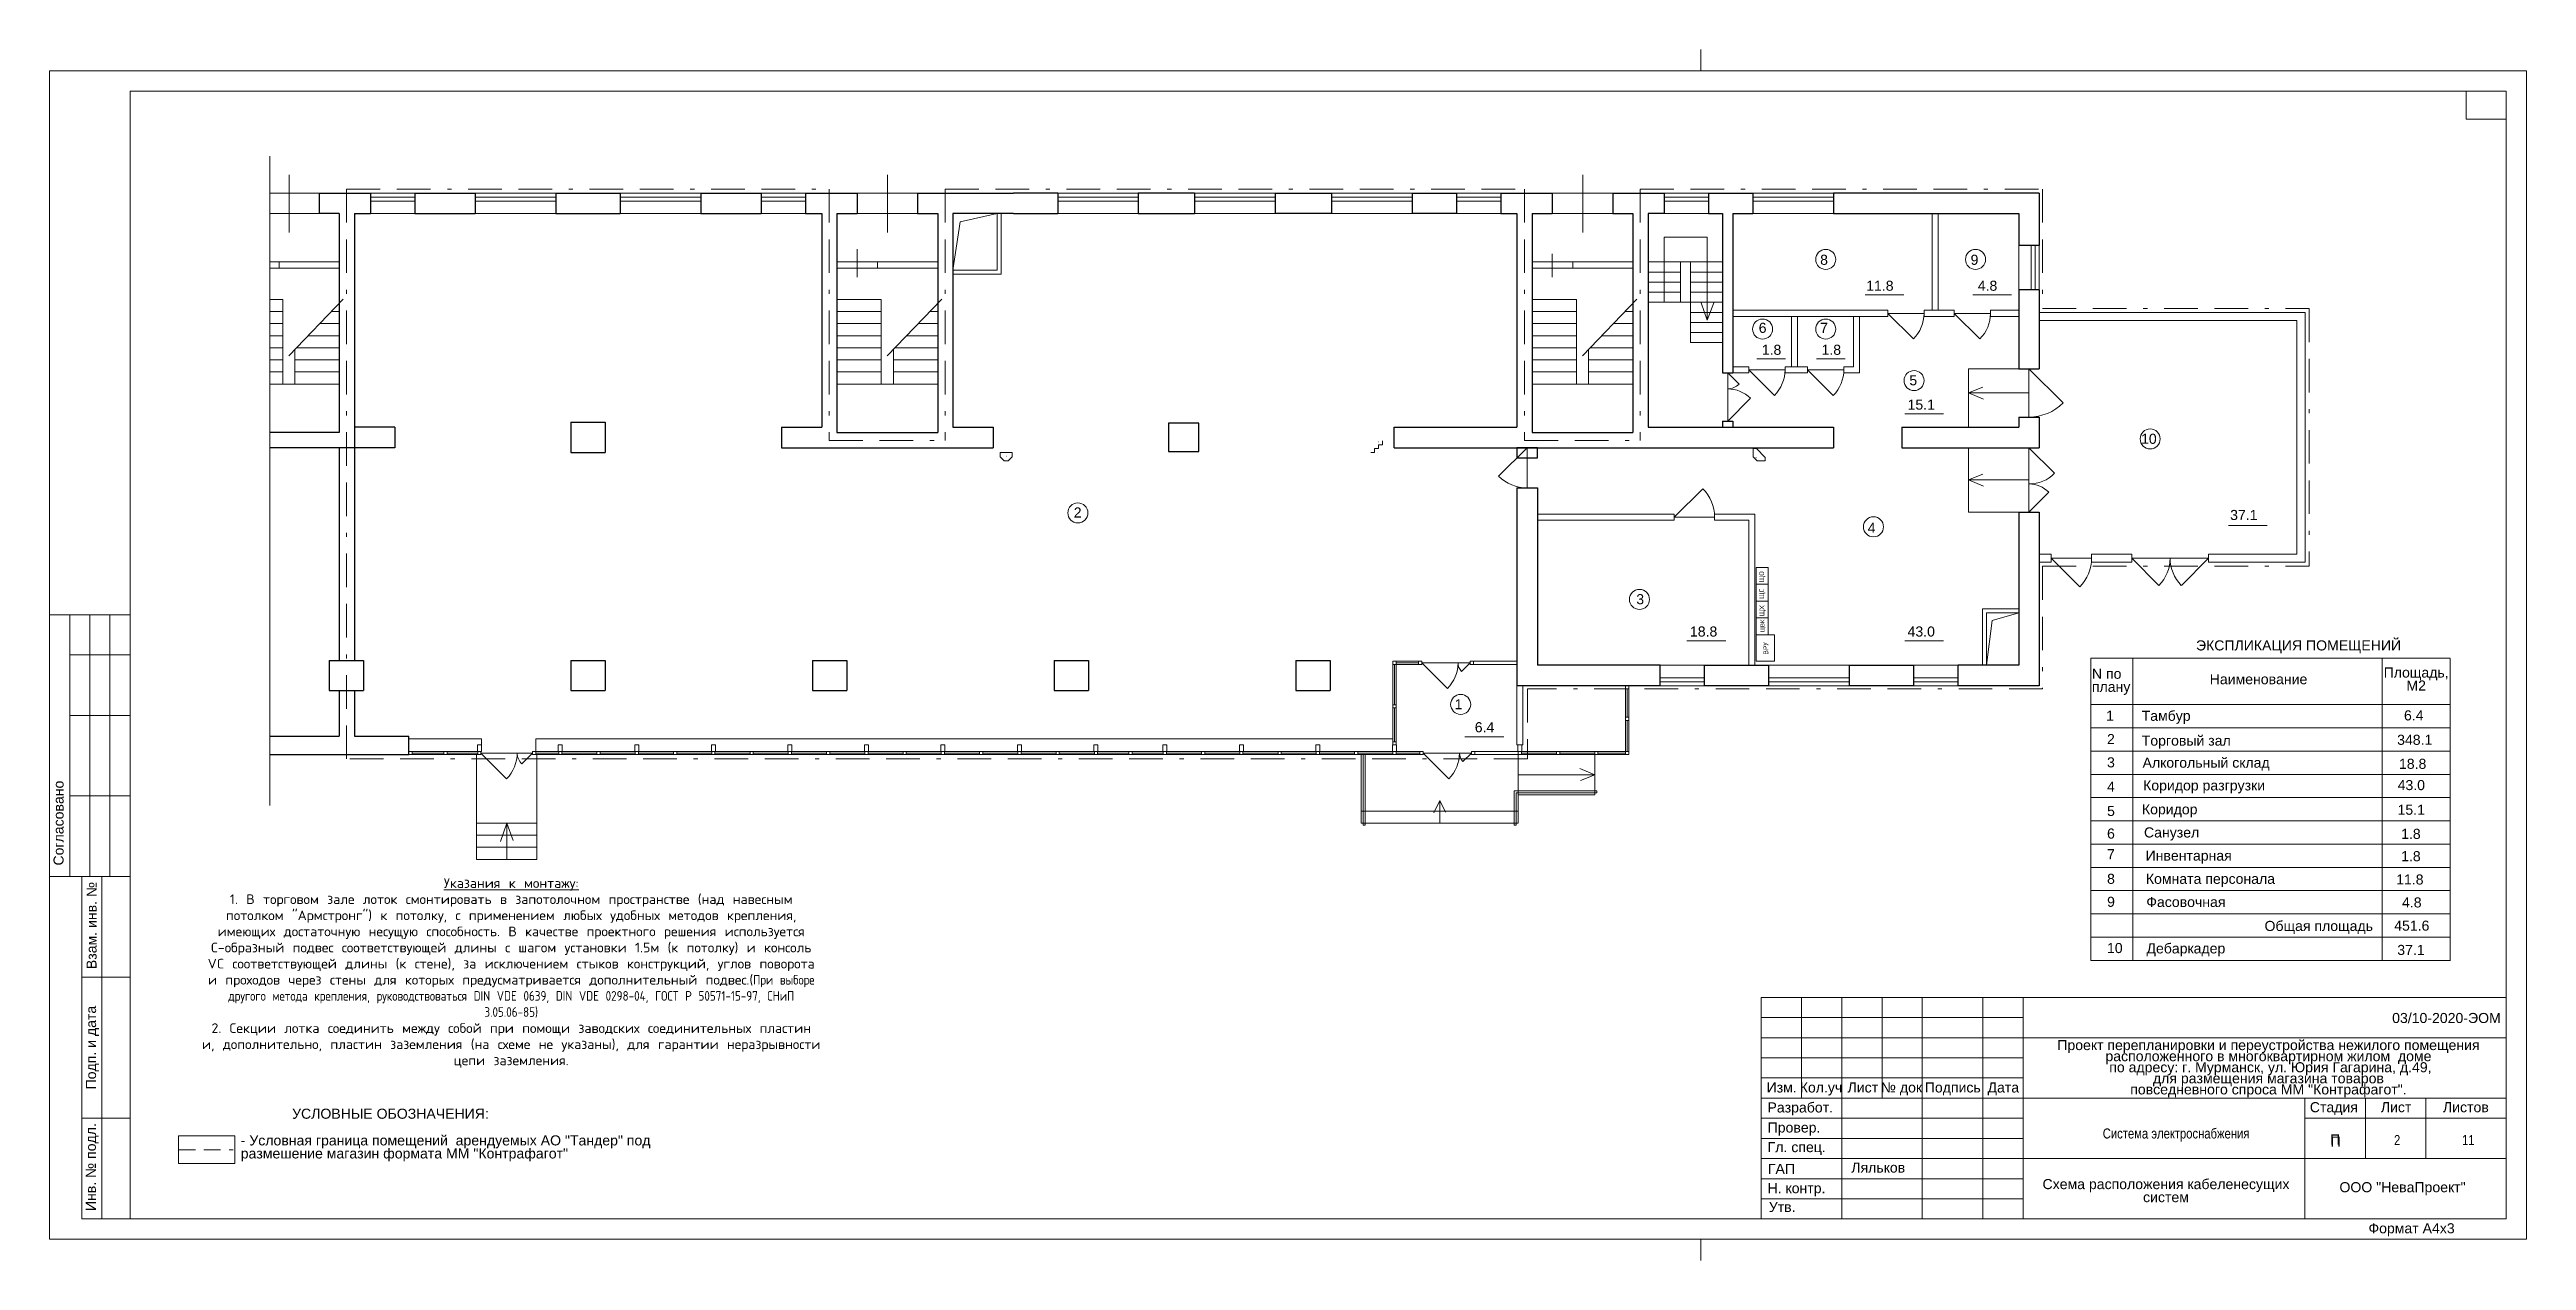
# Model space of a CAD drawing. Header units: metres. Extents: x 0 to 61.5, y -0.5 to 29.5.
import ezdxf
from ezdxf.enums import TextEntityAlignment as Align

# ---------------------------------------------------------------- set-up
doc = ezdxf.new("R2010")
doc.units = ezdxf.units.M
doc.header["$MEASUREMENT"] = 0
doc.linetypes.add('( Border )', pattern=[1.751, 0.5, -0.25, 0.5, -0.25, 0.001, -0.25])
doc.linetypes.add('DGN Style 3', pattern=[1.722798, 1.23057, -0.492228])
for name, color, linetype, lineweight in [('_Электрика', 7, 'Continuous', 15), ('Level 50', 7, 'Continuous', 0), ('Level 63', 7, 'Continuous', 0)]:
    doc.layers.add(name, color=color, linetype=linetype, lineweight=lineweight)
doc.layers.add('Электрика', color=7, linetype='Continuous')
doc.styles.add('GOST 2.304', font='CS_Gost2304.shx')
doc.styles.get("Standard").update_dxf_attribs({"font": 'txt.shx'})
doc.styles.add('Style-Arial', font='arial.ttf')
doc.styles.add('Атрибут IEK', font='txt.shx', dxfattribs={"width": 0.8})

msp = doc.modelspace()

# ---------------------------------------------------------------- texts
at = {"color": 7, "linetype": 'Continuous', "lineweight": 0, "style": 'Style-Arial'}
for s, p in [('8', (44.057, 24.419)), ('9', (47.792, 24.419)), ('11.8', (45.443, 23.775)), ('4.8', (48.116, 23.775)), ('6', (42.532, 22.73)), ('1.8', (42.753, 22.185)), ('7', (44.056, 22.73)), ('1.8', (44.237, 22.185)), ('5', (46.271, 21.428)), ('15.1', (46.47, 20.823)), ('10', (52.122, 19.975)), ('2', (25.524, 18.145)), ('37.1', (54.48, 18.084)), ('4', (45.239, 17.766)), ('3', (39.492, 15.994)), ('18.8', (41.067, 15.191)), ('43.0', (46.47, 15.191)), ('1', (34.983, 13.386)), ('1', (51.156, 13.101)), ('Тамбур', (52.55, 13.099)), ('6.4', (58.699, 13.109)), ('6.4', (35.627, 12.815)), ('2', (51.179, 12.522)), ('Торговый зал', (53.049, 12.483)), ('348.1', (58.723, 12.503)), ('3', (51.18, 11.943)), ('Алкогольный склад', (53.543, 11.935)), ('18.8', (58.672, 11.907)), ('4', (51.18, 11.339)), ('Коридор разгрузки', (53.493, 11.371)), ('43.0', (58.638, 11.379)), ('5', (51.181, 10.736)), ('Коридор ', (52.688, 10.778)), ('15.1', (58.636, 10.767)), ('6', (51.18, 10.176)), ('Санузел', (52.687, 10.203)), ('1.8', (58.628, 10.168)), ('7', (51.18, 9.664)), ('Инвентарная', (53.11, 9.628)), ('1.8', (58.628, 9.614)), ('8', (51.181, 9.052)), ('Комната персонала', (53.651, 9.052)), ('11.8', (58.602, 9.036)), ('9', (51.181, 8.482)), ('Фасовочная', (53.041, 8.477)), ('4.8', (58.65, 8.466)), ('Общая площадь ', (56.389, 7.882)), ('451.6', (58.65, 7.889)), ('10', (51.277, 7.334)), ('Дебаркадер', (53.041, 7.325)), ('37.1', (58.629, 7.287))]:
    msp.add_text(s, height=0.25, dxfattribs=at).set_placement(p, align=Align.TOP_CENTER)
at = {"color": 7, "lineweight": 13, "style": 'Style-Arial'}
msp.add_text('ЭКСПЛИКАЦИЯ ПОМЕЩЕНИЙ ', height=0.25, dxfattribs=at).set_placement((53.291, 14.846), align=Align.TOP_LEFT)
at = {"color": 7, "linetype": 'Continuous', "lineweight": 13, "style": 'Style-Arial'}
for s, p in [('03/10-2020-ЭОМ', (59.511, 5.597)), ('П', (56.748, 2.581))]:
    msp.add_text(s, height=0.25, dxfattribs=at).set_placement(p, align=Align.TOP_CENTER)
at = {"color": 7, "linetype": 'Continuous', "lineweight": 0, "style": 'Style-Arial', "width": 0.8}
for s, p in [('2', (58.286, 2.567)), ('11', (60.053, 2.567))]:
    msp.add_text(s, height=0.25, dxfattribs=at).set_placement(p, align=Align.TOP_CENTER)
at = {"color": 7, "linetype": 'Continuous', "lineweight": 0, "char_height": 0.25}
for s, insert, attachment_point, line_spacing_factor, style in [('Площадь,\\PМ2', (58.759, 14.173), 2, 0.776524, 'Style-Arial'), ('{\\W0.8;Система электроснабжения}', (52.797, 2.568), 5, 0.9, 'Style-Arial'), ('\\fArial|b0|i0|c204204|p39;П', (56.759, 2.405), 5, 0.72, 'GOST 2.304')]:
    msp.add_mtext(s, dxfattribs=dict(at, insert=insert, attachment_point=attachment_point, line_spacing_factor=line_spacing_factor, style=style))
at = {"color": 7, "linetype": 'Continuous', "lineweight": 13, "char_height": 0.25, "style": 'Style-Arial'}
for s, insert, attachment_point, line_spacing_factor in [('N по \\Pплану', (50.708, 14.142), 1, 0.776524), ('Наименование', (53.632, 14.007), 1, 0.6), ('Проект перепланировки и переустройства нежилого помещения \\Pрасположенного в многоквартирном жилом  доме \\P по адресу: г. Мурманск, ул. Юрия Гагарина, д.49,\\Pдля размещения магазина товаров \\Pповседневного спроса ММ "Контрафагот".', (55.091, 4.925), 2, 0.66)]:
    msp.add_mtext(s, dxfattribs=dict(at, insert=insert, attachment_point=attachment_point, line_spacing_factor=line_spacing_factor))
at = {"color": 18, "linetype": 'Continuous', "lineweight": 0, "true_color": 0x000000, "insert": (8.462, 3.094), "char_height": 0.25, "attachment_point": 5, "line_spacing_factor": 0.6, "style": 'Style-Arial'}
msp.add_mtext('УСЛОВНЫЕ ОБОЗНАЧЕНИЯ:\\P', dxfattribs=at)
at = {"color": 7, "linetype": 'DGN Style 3', "lineweight": 13, "insert": (4.744, 2.559), "char_height": 0.25, "attachment_point": 1, "line_spacing_factor": 0.776524, "style": 'Style-Arial'}
msp.add_mtext('- Условная граница помещений  арендуемых АО "Тандер" под \\Pразмешение магазин формата ММ "Контрафагот"', dxfattribs=at)
at = {"color": 7, "linetype": 'Continuous', "lineweight": 13, "insert": (52.547, 1.185), "char_height": 0.25, "width": 6.62488, "attachment_point": 5, "line_spacing_factor": 0.776524, "style": 'Style-Arial'}
msp.add_mtext('Схема расположения кабеленесущих систем', dxfattribs=at)
at = {"layer": '_Электрика', "linetype": 'Continuous', "lineweight": 30}
for s, height, p in [('ЩО', 0.1228, (42.568, 16.29)), ('ЩС', 0.1228, (42.568, 15.873)), ('ЩХ', 0.1228, (42.574, 15.446)), ('ЩВК', 0.1039, (42.576, 15.04)), ('ВРУ', 0.1228, (42.672, 14.49))]:
    msp.add_text(s, height=height, rotation=90, dxfattribs=at).set_placement(p)
at = {"layer": 'Level 63', "color": 7, "linetype": 'Continuous', "lineweight": 0, "style": 'Style-Arial'}
for s, p in [('Согласовано', (0.221, 10.31)), ('Взам. инв. №', (1.04, 7.767)), ('Подп. и дата', (1.027, 4.737)), ('Инв. № подл.', (1.022, 1.77))]:
    msp.add_text(s, height=0.25, rotation=90, dxfattribs=at).set_placement(p, align=Align.MIDDLE_CENTER)
for s, p in [('Изм.', (43.004, 3.748)), ('Кол.уч', (43.981, 3.748)), ('Лист', (45.02, 3.748)), ('№ док', (45.979, 3.748)), ('Подпись', (47.253, 3.748)), ('Дата', (48.508, 3.748)), ('Разработ.', (43.466, 3.252)), ('Стадия', (56.715, 3.258)), ('Лист', (58.26, 3.258)), ('Листов', (59.993, 3.258)), ('Провер.', (43.311, 2.754)), ('Гл. спец.', (43.378, 2.267)), ('ГАП', (42.998, 1.726)), ('Н. контр.', (43.373, 1.248)), ('ООО "НеваПроект"', (58.42, 1.272)), ('Утв.', (43.017, 0.781)), ('Формат А4х3', (58.644, 0.252))]:
    msp.add_text(s, height=0.25, dxfattribs=at).set_placement(p, align=Align.MIDDLE_CENTER)
msp.add_text('Ляльков', height=0.25, dxfattribs=at).set_placement((45.402, 1.884), align=Align.TOP_CENTER)
at = {"layer": 'Электрика', "lineweight": 9, "insert": (3.142, 8.941), "char_height": 0.24, "attachment_point": 1}
msp.add_mtext_dynamic_manual_height_columns('\\pxqc;{\\LУказания к монтажу:\\P\\pql;}1. В торговом зале лоток смонтировать в запотолочном пространстве (над навесным потолком "Армстронг") к потолку, с применением любых удобных методов крепления, имеющих достаточную несущую способность. В качестве проектного решения используется С-образный подвес соответствующей длины с шагом установки 1.5м (к потолку) и консоль VC соответствующей длины (к стене), за исключением стыков конструкций, углов поворота и проходов через стены для которых предусматривается дополнительный подвес.({\\W0.8;При выборе другого метода крепления, руководствоваться DIN VDE 0639, DIN VDE 0298-04, ГОСТ Р 50571-15-97, СНиП 3.05.06-85)}\\P2. Секции лотка соединить между собой при помощи заводских соединительных пластин и, дополнительно, пластин заземления (на схеме не указаны), для гарантии неразрывности цепи заземления.', width=16.63673, gutter_width=0.775, heights=[9.327], dxfattribs=at)

# ---------------------------------------------------------------- blocks, each defined once
blk = doc.blocks.new('*U330')
at = {"color": 7, "linetype": 'Continuous', "lineweight": 30}
for p, q in [((-0.425, 0.375), (-0.425, -0.375)), ((-0.425, 0.375), (0.425, 0.375)), ((0.425, 0.375), (0.425, -0.375)), ((-0.425, -0.375), (0.425, -0.375))]:
    blk.add_line(p, q, dxfattribs=at)
blk = doc.blocks.new('*U372')
at = {"color": 0, "linetype": 'ByBlock', "lineweight": -2}
for points in [[(-250, 33), (-33, 250)], [(-250, 33), (-250, -50), (-50, -50)], [(-50, -50), (50, 50)], [(-33, 250), (50, 250), (50, 50)]]:
    blk.add_lwpolyline(points, dxfattribs=at)
at = {"color": 0, "linetype": 'ByBlock', "lineweight": -2, "style": 'Атрибут IEK', "width": 0.8, "flags": 9}
for tag, p in [('НАИМЕНОВАНИЕ', (-276, 4)), ('АРТИКУЛ', (-277, -26))]:
    blk.add_attdef(tag, p, '', height=20, dxfattribs=at)
at = {"color": 0, "linetype": 'ByBlock', "lineweight": -2, "style": 'Атрибут IEK', "width": 0.8, "flags": 8}
blk.add_attdef('НАДПИСЬ', text='', height=20, rotation=45, dxfattribs=at).set_placement((-25, 25), align=Align.MIDDLE_CENTER)
blk = doc.blocks.new('*U370')
at = {"color": 0, "linetype": 'ByBlock', "lineweight": -2}
for points in [[(-95, 0), (0, 0), (0, -100), (95, -100)], [(-10, 0), (0, -10)], [(0, -90), (10, -100)]]:
    blk.add_lwpolyline(points, dxfattribs=at)
at = {"color": 0, "linetype": 'ByBlock', "lineweight": -2, "style": 'Атрибут IEK', "width": 0.8, "flags": 8}
blk.add_attdef('НАДПИСЬ', text='', height=20, dxfattribs=at).set_placement((80, 0), align=Align.MIDDLE_CENTER)
at = {"color": 0, "linetype": 'ByBlock', "lineweight": -2, "style": 'Атрибут IEK', "width": 0.8, "flags": 9}
for tag, p in [('АРТИКУЛ', (-280, -120)), ('НАИМЕНОВАНИЕ', (-280, -90))]:
    blk.add_attdef(tag, p, '', height=20, dxfattribs=at)
blk = doc.blocks.new('*U350')
at = {"color": 0, "linetype": 'ByBlock', "lineweight": -2}
for points in [[(-95, 0), (0, 0), (0, 100), (95, 100)], [(-10, 0), (0, 10)], [(0, 90), (10, 100)]]:
    blk.add_lwpolyline(points, dxfattribs=at)
at = {"color": 0, "linetype": 'ByBlock', "lineweight": -2, "style": 'Атрибут IEK', "width": 0.8, "flags": 8}
blk.add_attdef('НАДПИСЬ', text='', height=20, dxfattribs=at).set_placement((80, 0), align=Align.MIDDLE_CENTER)
at = {"color": 0, "linetype": 'ByBlock', "lineweight": -2, "style": 'Атрибут IEK', "width": 0.8, "flags": 9}
for tag, p in [('АРТИКУЛ', (-280, -120)), ('НАИМЕНОВАНИЕ', (-280, -90))]:
    blk.add_attdef(tag, p, '', height=20, dxfattribs=at)
blk = doc.blocks.new('*U358')
at = {"color": 0, "linetype": 'ByBlock', "lineweight": -2}
for p, q in [((-150, 100), (-150, 200)), ((50, 0), (-50, 0)), ((150, 200), (150, 100))]:
    blk.add_line(p, q, dxfattribs=at)
for points in [[(-150, 200), (150, 200)], [(-150, 100), (-50, 0)], [(150, 100), (50, 0)]]:
    blk.add_lwpolyline(points, dxfattribs=at)
at = {"color": 0, "linetype": 'ByBlock', "lineweight": -2, "style": 'Атрибут IEK', "width": 0.8, "flags": 9}
for tag, p in [('АРТИКУЛ', (-378, 52)), ('НАИМЕНОВАНИЕ', (-378, 82))]:
    blk.add_attdef(tag, p, '', height=20, dxfattribs=at)
at = {"color": 0, "linetype": 'ByBlock', "lineweight": -2, "style": 'Атрибут IEK', "width": 0.8, "flags": 8}
blk.add_attdef('НАДПИСЬ', text='', height=20, dxfattribs=at).set_placement((0, 112), align=Align.MIDDLE_CENTER)

# ---------------------------------------------------------------- linework, layer by layer
at = {"color": 7, "linetype": 'Continuous', "lineweight": 0}
for p, q in [((5.463, 26.865), (5.463, 10.749)), ((7.969, 25.849), (9.069, 25.849)), ((10.569, 25.849), (12.569, 25.849)), ((14.169, 25.849), (16.169, 25.849)), ((17.669, 25.849), (18.769, 25.849)), ((27.029, 25.849), (25.029, 25.849)), ((28.429, 25.849), (30.429, 25.849)), ((31.829, 25.849), (33.829, 25.849)), ((34.929, 25.849), (36.029, 25.849)), ((41.189, 25.849), (40.089, 25.849)), ((44.289, 25.849), (42.289, 25.849)), ((7.969, 25.749), (9.069, 25.749)), ((10.569, 25.749), (12.569, 25.749)), ((14.169, 25.749), (16.169, 25.749)), ((17.669, 25.749), (18.769, 25.749)), ((27.029, 25.749), (25.029, 25.749)), ((28.429, 25.749), (30.429, 25.749)), ((31.829, 25.749), (33.829, 25.749)), ((34.929, 25.749), (36.029, 25.749)), ((41.189, 25.749), (40.089, 25.749)), ((44.289, 25.749), (42.289, 25.749)), ((49.199, 23.545), (49.199, 24.645)), ((49.299, 23.545), (49.299, 24.645)), ((39.689, 24.239), (41.539, 24.239)), ((39.689, 23.989), (40.489, 23.989)), ((40.489, 24.239), (40.489, 23.239)), ((40.739, 22.239), (40.739, 24.239)), ((40.739, 23.989), (41.539, 23.989)), ((39.689, 23.739), (40.489, 23.739)), ((39.689, 23.489), (40.489, 23.489)), ((40.739, 23.739), (41.539, 23.739)), ((40.739, 23.489), (41.539, 23.489)), ((5.463, 23.309), (5.789, 23.309)), ((5.463, 23.009), (5.789, 23.009)), ((5.789, 23.309), (5.789, 21.209)), ((7.289, 23.312), (5.937, 21.909)), ((6.997, 23.009), (7.189, 23.009)), ((19.549, 23.309), (20.649, 23.309)), ((19.549, 23.009), (20.649, 23.009)), ((20.649, 23.309), (20.649, 21.209)), ((22.149, 23.312), (20.797, 21.909)), ((21.857, 23.009), (22.049, 23.009)), ((36.809, 23.309), (37.909, 23.309)), ((36.809, 23.009), (37.909, 23.009)), ((37.909, 23.309), (37.909, 21.209)), ((39.409, 23.312), (38.057, 21.909)), ((39.117, 23.009), (39.309, 23.009)), ((39.689, 23.239), (40.739, 23.239)), ((40.739, 23.239), (41.539, 23.239)), ((40.739, 22.989), (41.539, 22.989)), ((41.003, 23.221), (41.156, 22.798)), ((41.317, 23.229), (41.156, 22.798)), ((45.639, 22.964), (46.539, 22.964)), ((45.639, 22.964), (46.276, 22.328)), ((47.289, 22.964), (48.189, 22.964)), ((47.289, 22.964), (47.926, 22.328)), ((5.463, 22.709), (5.789, 22.709)), ((5.463, 22.409), (5.789, 22.409)), ((6.419, 22.409), (7.189, 22.409)), ((6.708, 22.709), (7.189, 22.709)), ((19.549, 22.709), (20.649, 22.709)), ((19.549, 22.409), (20.649, 22.409)), ((21.279, 22.409), (22.049, 22.409)), ((21.568, 22.709), (22.049, 22.709)), ((36.809, 22.709), (37.909, 22.709)), ((36.809, 22.409), (37.909, 22.409)), ((38.539, 22.409), (39.309, 22.409)), ((38.828, 22.709), (39.309, 22.709)), ((40.739, 22.739), (41.539, 22.739)), ((40.739, 22.489), (41.539, 22.489)), ((40.739, 22.239), (41.539, 22.239)), ((5.463, 22.109), (5.789, 22.109)), ((5.463, 21.809), (5.789, 21.809)), ((6.089, 22.067), (6.089, 21.209)), ((6.089, 21.809), (7.189, 21.809)), ((6.13, 22.109), (7.189, 22.109)), ((19.549, 22.109), (20.649, 22.109)), ((19.549, 21.809), (20.649, 21.809)), ((20.949, 22.067), (20.949, 21.209)), ((20.949, 21.809), (22.049, 21.809)), ((20.99, 22.109), (22.049, 22.109)), ((36.809, 22.109), (37.909, 22.109)), ((36.809, 21.809), (37.909, 21.809)), ((38.209, 22.067), (38.209, 21.209)), ((38.209, 21.809), (39.309, 21.809)), ((38.25, 22.109), (39.309, 22.109)), ((42.189, 21.564), (43.089, 21.564)), ((42.189, 21.564), (42.826, 20.928)), ((43.649, 21.564), (44.549, 21.564)), ((43.649, 21.564), (44.286, 20.928)), ((48.889, 21.589), (47.644, 21.589)), ((47.644, 21.589), (47.644, 20.139)), ((49.144, 21.589), (49.144, 20.389)), ((49.144, 21.589), (49.993, 20.741)), ((5.463, 21.509), (5.789, 21.509)), ((5.463, 21.209), (7.189, 21.209)), ((6.089, 21.509), (7.189, 21.509)), ((19.549, 21.509), (20.649, 21.509)), ((19.549, 21.209), (22.049, 21.209)), ((20.949, 21.509), (22.049, 21.509)), ((36.809, 21.509), (37.909, 21.509)), ((36.809, 21.209), (39.309, 21.209)), ((38.209, 21.509), (39.309, 21.509)), ((41.664, 21.489), (41.664, 20.289)), ((41.664, 21.489), (41.947, 21.206)), ((47.999, 21.134), (47.644, 20.989)), ((49.144, 20.989), (47.644, 20.989)), ((48.018, 20.837), (47.644, 20.989)), ((41.664, 20.289), (42.23, 20.855)), ((36.684, 19.629), (35.977, 18.922)), ((36.684, 18.629), (36.684, 19.629)), ((47.644, 19.629), (47.644, 18.029)), ((49.144, 18.029), (49.144, 19.629)), ((49.144, 19.629), (49.781, 18.993)), ((40.339, 17.904), (41.046, 18.611)), ((47.999, 18.974), (47.644, 18.829)), ((49.144, 18.829), (47.644, 18.829)), ((48.018, 18.677), (47.644, 18.829)), ((49.639, 18.524), (49.144, 18.029)), ((40.339, 17.904), (41.339, 17.904)), ((48.889, 18.029), (47.644, 18.029)), ((49.699, 16.884), (50.699, 16.884)), ((49.699, 16.884), (50.406, 16.177)), ((51.699, 16.884), (53.599, 16.884)), ((51.699, 16.884), (52.371, 16.212)), ((52.928, 16.212), (53.599, 16.884)), ((33.349, 14.249), (33.349, 12.329)), ((33.389, 14.249), (33.389, 13.249)), ((33.429, 14.329), (33.989, 14.329)), ((33.429, 14.289), (33.989, 14.289)), ((33.429, 14.249), (33.429, 12.329)), ((33.429, 14.249), (33.989, 14.249)), ((34.069, 14.289), (35.269, 14.289)), ((34.069, 14.289), (34.706, 13.653)), ((35.269, 14.289), (35.057, 14.077)), ((39.129, 12.089), (39.129, 13.706)), ((39.169, 12.938), (39.169, 13.639)), ((39.209, 12.089), (39.209, 13.719)), ((39.989, 13.919), (41.089, 13.919)), ((39.989, 13.819), (41.089, 13.819)), ((42.689, 13.919), (44.689, 13.919)), ((42.689, 13.819), (44.689, 13.819)), ((46.289, 13.919), (47.389, 13.919)), ((46.289, 13.819), (47.389, 13.819)), ((33.389, 13.169), (33.389, 12.329)), ((8.919, 12.399), (10.719, 12.399)), ((10.719, 12.249), (10.719, 12.399)), ((12.069, 12.089), (12.069, 12.399)), ((12.069, 12.399), (33.349, 12.399)), ((39.169, 12.089), (39.169, 12.858)), ((50.682, 12.675), (59.6, 12.675)), ((10.619, 12.089), (8.919, 12.089)), ((10.629, 12.009), (8.919, 12.009)), ((8.999, 12.049), (9.789, 12.049)), ((9.869, 12.049), (10.629, 12.049)), ((10.599, 12.009), (10.599, 9.409)), ((10.709, 12.049), (11.989, 12.049)), ((10.709, 12.049), (11.346, 11.413)), ((11.989, 12.049), (11.721, 11.78)), ((34.024, 12.089), (12.069, 12.089)), ((12.069, 12.049), (12.639, 12.049)), ((12.639, 12.009), (12.069, 12.009)), ((12.099, 12.009), (12.099, 9.409)), ((12.719, 12.049), (13.589, 12.049)), ((14.539, 12.009), (12.719, 12.009)), ((13.669, 12.049), (14.539, 12.049)), ((14.619, 12.049), (15.489, 12.049)), ((16.439, 12.009), (14.619, 12.009)), ((15.569, 12.049), (16.439, 12.049)), ((16.519, 12.049), (17.389, 12.049)), ((18.339, 12.009), (16.519, 12.009)), ((17.469, 12.049), (18.339, 12.049)), ((18.419, 12.049), (19.289, 12.049)), ((20.239, 12.009), (18.419, 12.009)), ((19.369, 12.049), (20.239, 12.049)), ((20.319, 12.049), (21.189, 12.049)), ((22.139, 12.009), (20.319, 12.009)), ((21.269, 12.049), (22.139, 12.049)), ((22.219, 12.049), (23.089, 12.049)), ((24.039, 12.009), (22.219, 12.009)), ((23.169, 12.049), (24.039, 12.049)), ((24.119, 12.049), (24.989, 12.049)), ((25.939, 12.009), (24.119, 12.009)), ((34.024, 12.009), (24.744, 12.009)), ((25.069, 12.049), (25.939, 12.049)), ((26.019, 12.049), (26.794, 12.049)), ((26.874, 12.049), (27.649, 12.049)), ((27.729, 12.049), (28.599, 12.049)), ((28.679, 12.049), (29.549, 12.049)), ((29.629, 12.049), (30.499, 12.049)), ((30.579, 12.049), (31.449, 12.049)), ((31.529, 12.049), (32.399, 12.049)), ((32.479, 12.049), (33.349, 12.049)), ((32.564, 12.009), (32.564, 10.309)), ((32.614, 12.009), (32.614, 10.259)), ((32.664, 12.009), (32.664, 10.259)), ((33.429, 12.049), (34.024, 12.049)), ((34.104, 12.049), (35.304, 12.049)), ((34.104, 12.049), (34.741, 11.413)), ((35.304, 12.049), (35.092, 11.837)), ((36.464, 12.009), (36.464, 10.309)), ((39.129, 12.089), (36.544, 12.089)), ((36.544, 12.049), (37.414, 12.049)), ((39.129, 12.009), (36.544, 12.009)), ((37.494, 12.049), (38.364, 12.049)), ((38.364, 12.009), (38.364, 11.009)), ((38.444, 12.049), (39.129, 12.049)), ((50.682, 12.097), (59.6, 12.097)), ((36.364, 11.109), (36.364, 10.259)), ((38.414, 11.109), (36.364, 11.109)), ((38.364, 11.509), (36.464, 11.509)), ((38.364, 11.509), (37.991, 11.662)), ((38.364, 11.509), (38.01, 11.365)), ((38.414, 11.109), (38.414, 11.059)), ((50.682, 11.52), (59.6, 11.52)), ((36.464, 10.609), (32.564, 10.609)), ((34.514, 10.869), (34.372, 10.564)), ((34.514, 10.309), (34.514, 10.869)), ((34.514, 10.869), (34.654, 10.58)), ((36.414, 11.059), (36.414, 10.259)), ((38.414, 11.059), (36.414, 11.059)), ((38.364, 11.009), (36.464, 11.009)), ((50.682, 10.943), (59.6, 10.943)), ((12.099, 10.309), (10.599, 10.309)), ((12.099, 10.009), (10.599, 10.009)), ((11.349, 10.309), (11.193, 9.852)), ((11.349, 9.409), (11.349, 10.309)), ((11.349, 10.309), (11.509, 9.876)), ((36.464, 10.309), (32.564, 10.309)), ((32.664, 10.259), (32.614, 10.259)), ((36.414, 10.259), (36.364, 10.259)), ((50.682, 10.365), (59.6, 10.365)), ((12.099, 9.709), (10.599, 9.709)), ((12.099, 9.409), (10.599, 9.409)), ((50.682, 9.787), (59.6, 9.787)), ((50.682, 9.21), (59.6, 9.21)), ((50.682, 8.633), (59.6, 8.633)), ((50.682, 8.055), (59.6, 8.055)), ((50.682, 7.477), (59.6, 7.477))]:
    msp.add_line(p, q, dxfattribs=at)
at = {"color": 7, "linetype": 'Continuous', "lineweight": 13}
for p, q in [((5.463, 25.949), (6.689, 25.949)), ((5.946, 26.4), (5.946, 24.971)), ((7.969, 25.949), (9.069, 25.949)), ((10.569, 25.949), (12.569, 25.949)), ((14.169, 25.949), (16.169, 25.949)), ((17.669, 25.949), (18.769, 25.949)), ((20.049, 25.949), (21.549, 25.949)), ((20.806, 26.4), (20.806, 24.971)), ((27.029, 25.949), (25.029, 25.949)), ((28.429, 25.949), (30.429, 25.949)), ((31.829, 25.949), (33.829, 25.949)), ((34.929, 25.949), (36.029, 25.949)), ((37.309, 25.949), (38.809, 25.949)), ((38.066, 26.4), (38.066, 24.971)), ((41.189, 25.949), (40.089, 25.949)), ((44.289, 25.949), (42.289, 25.949)), ((6.689, 25.439), (5.463, 25.439)), ((9.069, 25.439), (7.969, 25.439)), ((12.569, 25.439), (10.569, 25.439)), ((16.169, 25.439), (14.169, 25.439)), ((18.769, 25.439), (17.669, 25.439)), ((21.549, 25.439), (20.049, 25.439)), ((23.529, 25.439), (23.529, 24.039)), ((23.629, 25.439), (23.629, 23.939)), ((25.029, 25.439), (27.029, 25.439)), ((30.429, 25.439), (28.429, 25.439)), ((33.829, 25.439), (31.829, 25.439)), ((36.029, 25.439), (34.929, 25.439)), ((38.809, 25.439), (37.309, 25.439)), ((40.089, 25.439), (41.189, 25.439)), ((42.289, 25.439), (44.289, 25.439)), ((46.739, 25.439), (46.739, 23.039)), ((46.889, 25.439), (46.889, 23.039)), ((48.889, 24.645), (48.889, 23.545)), ((49.399, 23.545), (49.399, 24.645)), ((5.463, 24.239), (7.189, 24.239)), ((5.463, 24.089), (7.189, 24.089)), ((5.698, 24.239), (5.698, 24.089)), ((19.549, 24.239), (22.049, 24.239)), ((19.549, 24.089), (22.049, 24.089)), ((20.048, 24.561), (20.048, 23.861)), ((20.558, 24.239), (20.558, 24.089)), ((22.429, 24.039), (23.529, 24.039)), ((36.809, 24.239), (39.309, 24.239)), ((36.809, 24.089), (39.309, 24.089)), ((37.308, 24.443), (37.308, 23.861)), ((37.818, 24.239), (37.818, 24.089)), ((22.429, 23.939), (23.629, 23.939)), ((45.077, 23.423), (46.04, 23.423)), ((47.749, 23.423), (48.713, 23.423)), ((41.789, 23.039), (45.639, 23.039)), ((41.789, 22.889), (45.639, 22.889)), ((43.249, 22.889), (43.249, 21.639)), ((43.399, 22.889), (43.399, 21.639)), ((44.789, 22.889), (44.789, 21.639)), ((44.939, 22.889), (44.939, 21.489)), ((45.639, 23.039), (45.639, 22.889)), ((46.539, 23.039), (46.539, 22.889)), ((46.539, 23.039), (47.289, 23.039)), ((46.539, 22.889), (47.289, 22.889)), ((47.289, 23.039), (47.289, 22.889)), ((48.189, 23.039), (48.189, 22.889)), ((48.189, 23.039), (48.889, 23.039)), ((48.189, 22.889), (48.889, 22.889)), ((49.399, 22.984), (55.999, 22.984)), ((49.399, 22.784), (55.799, 22.784)), ((55.799, 22.784), (55.799, 16.984)), ((55.999, 22.984), (55.999, 16.784)), ((41.789, 21.639), (42.189, 21.639)), ((42.189, 21.639), (42.189, 21.489)), ((42.386, 21.833), (43.1, 21.833)), ((43.089, 21.639), (43.089, 21.489)), ((43.089, 21.639), (43.649, 21.639)), ((43.649, 21.639), (43.649, 21.489)), ((43.87, 21.833), (44.584, 21.833)), ((44.549, 21.639), (44.549, 21.489)), ((44.549, 21.639), (44.789, 21.639)), ((41.789, 21.489), (42.189, 21.489)), ((43.089, 21.489), (43.649, 21.489)), ((44.549, 21.489), (44.939, 21.489)), ((46.061, 20.468), (47.025, 20.468)), ((40.339, 17.979), (36.939, 17.979)), ((40.339, 17.979), (40.339, 17.829)), ((42.339, 17.979), (41.339, 17.979)), ((41.339, 17.979), (41.339, 17.829)), ((42.339, 17.979), (42.339, 14.229)), ((40.339, 17.829), (36.939, 17.829)), ((42.189, 17.829), (41.339, 17.829)), ((42.189, 17.829), (42.189, 14.229)), ((54.095, 17.698), (55.059, 17.698)), ((49.399, 16.984), (49.699, 16.984)), ((49.399, 16.784), (49.699, 16.784)), ((49.699, 16.984), (49.699, 16.784)), ((50.699, 16.984), (50.699, 16.784)), ((50.699, 16.984), (51.699, 16.984)), ((50.699, 16.784), (51.699, 16.784)), ((51.699, 16.984), (51.699, 16.784)), ((53.599, 16.984), (53.599, 16.784)), ((53.599, 16.984), (55.799, 16.984)), ((53.599, 16.784), (55.999, 16.784)), ((47.989, 15.629), (47.989, 14.229)), ((48.889, 15.629), (47.989, 15.629)), ((48.889, 15.529), (48.089, 15.529)), ((48.089, 15.529), (48.089, 14.229)), ((40.651, 14.836), (41.614, 14.836)), ((46.061, 14.836), (47.025, 14.836)), ((41.089, 14.229), (39.989, 14.229)), ((44.689, 14.229), (42.689, 14.229)), ((47.389, 14.229), (46.289, 14.229)), ((50.682, 14.407), (59.6, 14.407)), ((50.682, 14.407), (50.682, 6.9)), ((51.72, 14.407), (51.72, 6.9)), ((57.911, 14.407), (57.911, 6.9)), ((59.6, 14.4), (59.6, 6.893)), ((36.429, 13.719), (36.429, 12.249)), ((36.579, 13.719), (36.579, 12.249)), ((39.989, 13.719), (41.089, 13.719)), ((42.689, 13.719), (44.689, 13.719)), ((46.289, 13.719), (47.389, 13.719)), ((50.682, 13.253), (59.6, 13.253)), ((35.138, 12.451), (36.102, 12.451)), ((36.429, 12.249), (36.579, 12.249)), ((50.682, 6.9), (59.6, 6.9))]:
    msp.add_line(p, q, dxfattribs=at)
at = {"color": 7, "linetype": 'Continuous', "lineweight": 30}
for p, q in [((6.689, 25.949), (6.689, 25.439)), ((6.689, 25.949), (7.969, 25.949)), ((7.969, 25.949), (7.969, 25.439)), ((9.069, 25.949), (9.069, 25.439)), ((9.069, 25.949), (10.569, 25.949)), ((10.569, 25.949), (10.569, 25.439)), ((12.569, 25.949), (12.569, 25.439)), ((12.569, 25.949), (14.169, 25.949)), ((14.169, 25.949), (14.169, 25.439)), ((16.169, 25.949), (16.169, 25.439)), ((16.169, 25.949), (17.669, 25.949)), ((17.669, 25.949), (17.669, 25.439)), ((18.769, 25.949), (18.769, 25.439)), ((18.769, 25.949), (20.049, 25.949)), ((20.049, 25.949), (20.049, 25.439)), ((21.549, 25.949), (21.549, 25.439)), ((21.549, 25.949), (23.929, 25.949)), ((25.029, 25.949), (23.929, 25.949)), ((25.029, 25.949), (25.029, 25.439)), ((27.029, 25.949), (27.029, 25.439)), ((28.429, 25.949), (27.029, 25.949)), ((28.429, 25.949), (28.429, 25.439)), ((30.429, 25.949), (30.429, 25.439)), ((30.429, 25.949), (31.829, 25.949)), ((31.829, 25.949), (31.829, 25.439)), ((33.829, 25.949), (33.829, 25.439)), ((33.829, 25.949), (34.929, 25.949)), ((34.929, 25.949), (34.929, 25.439)), ((36.029, 25.949), (37.309, 25.949)), ((36.029, 25.949), (36.029, 25.439)), ((37.309, 25.949), (37.309, 25.439)), ((38.809, 25.949), (38.809, 25.439)), ((38.809, 25.949), (40.089, 25.949)), ((40.089, 25.949), (40.089, 25.439)), ((41.189, 25.949), (41.189, 25.439)), ((41.189, 25.949), (42.289, 25.949)), ((42.289, 25.949), (42.289, 25.439)), ((44.289, 25.949), (44.289, 25.439)), ((49.399, 25.949), (44.289, 25.949)), ((49.399, 25.949), (49.399, 24.645)), ((7.189, 25.439), (6.689, 25.439)), ((7.189, 25.439), (7.189, 20.009)), ((7.569, 25.439), (7.969, 25.439)), ((7.569, 25.439), (7.569, 14.349)), ((9.069, 25.439), (10.569, 25.439)), ((12.569, 25.439), (14.169, 25.439)), ((16.169, 25.439), (17.669, 25.439)), ((18.769, 25.439), (19.169, 25.439)), ((19.169, 25.439), (19.169, 20.139)), ((19.549, 25.439), (20.049, 25.439)), ((19.549, 25.439), (19.549, 20.009)), ((21.549, 25.439), (22.049, 25.439)), ((22.049, 25.439), (22.049, 20.009)), ((22.429, 25.439), (22.429, 20.139)), ((23.929, 25.439), (22.429, 25.439)), ((23.929, 25.439), (25.029, 25.439)), ((27.029, 25.439), (28.429, 25.439)), ((31.829, 25.439), (30.429, 25.439)), ((34.929, 25.439), (33.829, 25.439)), ((36.029, 25.439), (36.429, 25.439)), ((36.429, 25.439), (36.429, 20.139)), ((36.809, 25.439), (36.809, 20.009)), ((36.809, 25.439), (37.309, 25.439)), ((38.809, 25.439), (39.309, 25.439)), ((39.309, 25.439), (39.309, 20.009)), ((39.689, 25.439), (39.689, 20.139)), ((40.089, 25.439), (39.689, 25.439)), ((41.189, 25.439), (41.539, 25.439)), ((41.539, 25.439), (41.539, 21.489)), ((41.789, 25.439), (42.289, 25.439)), ((41.789, 25.439), (41.789, 21.489)), ((44.289, 25.439), (48.889, 25.439)), ((48.889, 25.439), (48.889, 24.645)), ((49.399, 24.645), (48.889, 24.645)), ((49.399, 23.545), (48.889, 23.545)), ((48.889, 23.545), (48.889, 21.589)), ((49.399, 23.545), (49.399, 21.589)), ((48.889, 21.589), (49.399, 21.589)), ((41.539, 21.489), (41.789, 21.489)), ((48.889, 20.389), (49.399, 20.389)), ((48.889, 20.389), (48.889, 20.139)), ((49.399, 20.389), (49.399, 19.629)), ((7.189, 20.009), (5.463, 20.009)), ((8.569, 20.139), (7.569, 20.139)), ((8.569, 20.139), (8.569, 19.629)), ((18.169, 20.139), (18.169, 19.629)), ((18.169, 20.139), (19.169, 20.139)), ((19.549, 20.009), (22.049, 20.009)), ((22.429, 20.139), (23.429, 20.139)), ((23.429, 20.139), (23.429, 19.629)), ((33.379, 20.139), (34.279, 20.139)), ((33.379, 19.629), (33.379, 20.139)), ((34.279, 20.139), (36.429, 20.139)), ((36.809, 20.009), (39.309, 20.009)), ((39.689, 20.139), (44.289, 20.139)), ((41.539, 20.289), (41.789, 20.289)), ((41.539, 20.289), (41.539, 20.139)), ((41.789, 20.289), (41.789, 20.139)), ((44.289, 20.139), (44.289, 19.629)), ((45.989, 20.139), (45.989, 19.629)), ((45.989, 20.139), (48.889, 20.139)), ((8.569, 19.629), (5.463, 19.629)), ((7.189, 19.629), (7.189, 14.349)), ((18.169, 19.629), (23.429, 19.629)), ((33.379, 19.629), (34.279, 19.629)), ((34.279, 19.629), (36.429, 19.629)), ((36.429, 19.629), (36.939, 19.629)), ((36.939, 19.629), (44.289, 19.629)), ((45.989, 19.629), (49.399, 19.629)), ((36.429, 18.629), (36.429, 13.719)), ((36.429, 18.629), (36.939, 18.629)), ((36.939, 18.629), (36.939, 14.229)), ((48.889, 18.029), (48.889, 14.229)), ((48.889, 18.029), (49.399, 18.029)), ((49.399, 18.029), (49.399, 13.719)), ((39.989, 14.229), (36.939, 14.229)), ((39.989, 13.719), (39.989, 14.229)), ((41.089, 13.719), (41.089, 14.229)), ((41.089, 14.229), (42.689, 14.229)), ((42.689, 13.719), (42.689, 14.229)), ((44.689, 13.719), (44.689, 14.229)), ((44.689, 14.229), (46.289, 14.229)), ((46.289, 13.719), (46.289, 14.229)), ((48.889, 14.229), (47.389, 14.229)), ((47.389, 13.719), (47.389, 14.229)), ((7.189, 13.599), (7.189, 12.469)), ((7.569, 13.599), (7.569, 12.469)), ((39.989, 13.719), (36.429, 13.719)), ((42.689, 13.719), (41.089, 13.719)), ((46.289, 13.719), (44.689, 13.719)), ((49.399, 13.719), (47.389, 13.719)), ((5.463, 12.469), (7.189, 12.469)), ((7.569, 12.469), (8.919, 12.469)), ((8.919, 12.009), (8.919, 12.469)), ((5.463, 12.009), (8.919, 12.009))]:
    msp.add_line(p, q, dxfattribs=at)
at = {"color": 1, "linetype": '( Border )', "lineweight": 13, "ltscale": 1.666667}
for p, q in [((7.374, 26.049), (19.358, 26.049)), ((7.374, 26.049), (7.374, 11.903)), ((19.358, 26.049), (19.358, 19.806)), ((22.234, 26.049), (36.618, 26.049)), ((22.234, 26.049), (22.234, 19.806)), ((36.618, 26.049), (36.618, 19.806)), ((39.494, 26.049), (49.484, 26.049)), ((39.494, 26.049), (39.494, 19.806)), ((49.484, 26.049), (49.484, 23.084)), ((49.484, 23.084), (56.099, 23.084)), ((56.099, 23.084), (56.099, 16.684)), ((19.358, 19.806), (22.234, 19.806)), ((36.618, 19.806), (39.494, 19.806)), ((49.484, 16.684), (56.099, 16.684)), ((49.484, 16.684), (49.484, 13.642)), ((36.69, 13.642), (36.69, 11.903)), ((49.484, 13.642), (36.69, 13.642)), ((36.69, 11.903), (7.374, 11.903))]:
    msp.add_line(p, q, dxfattribs=at)
at = {"color": 1, "linetype": '( Border )', "lineweight": 13, "ltscale": 0.833333}
msp.add_line((3.203, 2.2), (4.597, 2.2), dxfattribs=at)
at = {"color": 7, "linetype": 'Continuous', "lineweight": 0, "flags": 128}
for points in [[(22.429, 24.039), (22.605, 25.234), (23.529, 25.439)], [(40.089, 23.239), (40.089, 24.853), (41.156, 24.853), (41.156, 22.798)], [(48.089, 14.229), (48.235, 15.341), (48.889, 15.529)]]:
    msp.add_lwpolyline(points, dxfattribs=at)
at = {"color": 7, "linetype": 'Continuous', "lineweight": 30, "flags": 128}
msp.add_lwpolyline([(28.529, 19.534), (28.529, 20.234), (27.779, 20.234), (27.779, 19.534), (28.529, 19.534)], close=True, dxfattribs=at)
at = {"color": 7, "linetype": 'Continuous', "lineweight": 13}
for points in [[(42.371, 16.24), (42.672, 16.24), (42.672, 16.658), (42.371, 16.658)], [(42.371, 15.823), (42.672, 15.823), (42.672, 16.24), (42.371, 16.24)], [(42.371, 15.405), (42.672, 15.405), (42.672, 15.823), (42.371, 15.823)], [(42.371, 14.987), (42.672, 14.987), (42.672, 15.405), (42.371, 15.405)], [(42.371, 14.326), (42.825, 14.326), (42.825, 14.987), (42.371, 14.987)]]:
    msp.add_lwpolyline(points, close=True, dxfattribs=at)
at = {"color": 7, "linetype": 'Continuous', "lineweight": 13, "flags": 128}
for points in [[(33.349, 14.329), (33.429, 14.329), (33.429, 14.249), (33.349, 14.249), (33.349, 14.329)], [(33.989, 14.329), (34.069, 14.329), (34.069, 14.249), (33.989, 14.249), (33.989, 14.329)], [(35.269, 14.329), (35.349, 14.329), (35.349, 14.249), (35.269, 14.249), (35.269, 14.329)], [(36.349, 14.329), (36.429, 14.329), (36.429, 14.249), (35.349, 14.249), (35.349, 14.329)], [(39.129, 13.719), (39.209, 13.719), (39.209, 13.639), (39.129, 13.639), (39.129, 13.719)], [(33.349, 13.249), (33.429, 13.249), (33.429, 13.169), (33.349, 13.169), (33.349, 13.249)], [(39.129, 12.938), (39.209, 12.938), (39.209, 12.858), (39.129, 12.858), (39.129, 12.938)], [(33.349, 12.329), (33.429, 12.329), (33.429, 12.249), (33.349, 12.249), (33.349, 12.329)], [(8.919, 12.089), (8.999, 12.089), (8.999, 12.009), (8.919, 12.009), (8.919, 12.089)], [(9.789, 12.089), (9.869, 12.089), (9.869, 12.009), (9.789, 12.009), (9.789, 12.089)], [(10.719, 12.249), (10.719, 12.089), (10.619, 12.089), (10.619, 12.249), (10.719, 12.249)], [(10.629, 12.089), (10.709, 12.089), (10.709, 12.009), (10.629, 12.009), (10.629, 12.089)], [(11.989, 12.089), (12.069, 12.089), (12.069, 12.009), (11.989, 12.009), (11.989, 12.089)], [(12.729, 12.249), (12.729, 12.089), (12.629, 12.089), (12.629, 12.249), (12.729, 12.249)], [(12.639, 12.089), (12.719, 12.089), (12.719, 12.009), (12.639, 12.009), (12.639, 12.089)], [(13.589, 12.089), (13.669, 12.089), (13.669, 12.009), (13.589, 12.009), (13.589, 12.089)], [(14.629, 12.249), (14.629, 12.089), (14.529, 12.089), (14.529, 12.249), (14.629, 12.249)], [(14.539, 12.089), (14.619, 12.089), (14.619, 12.009), (14.539, 12.009), (14.539, 12.089)], [(15.489, 12.089), (15.569, 12.089), (15.569, 12.009), (15.489, 12.009), (15.489, 12.089)], [(16.529, 12.249), (16.529, 12.089), (16.429, 12.089), (16.429, 12.249), (16.529, 12.249)], [(16.439, 12.089), (16.519, 12.089), (16.519, 12.009), (16.439, 12.009), (16.439, 12.089)], [(17.389, 12.089), (17.469, 12.089), (17.469, 12.009), (17.389, 12.009), (17.389, 12.089)], [(18.429, 12.249), (18.429, 12.089), (18.329, 12.089), (18.329, 12.249), (18.429, 12.249)], [(18.339, 12.089), (18.419, 12.089), (18.419, 12.009), (18.339, 12.009), (18.339, 12.089)], [(19.289, 12.089), (19.369, 12.089), (19.369, 12.009), (19.289, 12.009), (19.289, 12.089)], [(20.329, 12.249), (20.329, 12.089), (20.229, 12.089), (20.229, 12.249), (20.329, 12.249)], [(20.239, 12.089), (20.319, 12.089), (20.319, 12.009), (20.239, 12.009), (20.239, 12.089)], [(21.189, 12.089), (21.269, 12.089), (21.269, 12.009), (21.189, 12.009), (21.189, 12.089)], [(22.229, 12.249), (22.229, 12.089), (22.129, 12.089), (22.129, 12.249), (22.229, 12.249)], [(22.139, 12.089), (22.219, 12.089), (22.219, 12.009), (22.139, 12.009), (22.139, 12.089)], [(23.089, 12.089), (23.169, 12.089), (23.169, 12.009), (23.089, 12.009), (23.089, 12.089)], [(24.129, 12.249), (24.129, 12.089), (24.029, 12.089), (24.029, 12.249), (24.129, 12.249)], [(24.039, 12.089), (24.119, 12.089), (24.119, 12.009), (24.039, 12.009), (24.039, 12.089)], [(24.989, 12.089), (25.069, 12.089), (25.069, 12.009), (24.989, 12.009), (24.989, 12.089)], [(26.029, 12.249), (26.029, 12.089), (25.929, 12.089), (25.929, 12.249), (26.029, 12.249)], [(25.939, 12.089), (26.019, 12.089), (26.019, 12.009), (25.939, 12.009), (25.939, 12.089)], [(26.794, 12.089), (26.874, 12.089), (26.874, 12.009), (26.794, 12.009), (26.794, 12.089)], [(27.739, 12.249), (27.739, 12.089), (27.639, 12.089), (27.639, 12.249), (27.739, 12.249)], [(27.649, 12.089), (27.729, 12.089), (27.729, 12.009), (27.649, 12.009), (27.649, 12.089)], [(28.599, 12.089), (28.679, 12.089), (28.679, 12.009), (28.599, 12.009), (28.599, 12.089)], [(29.639, 12.249), (29.639, 12.089), (29.539, 12.089), (29.539, 12.249), (29.639, 12.249)], [(29.549, 12.089), (29.629, 12.089), (29.629, 12.009), (29.549, 12.009), (29.549, 12.089)], [(30.499, 12.089), (30.579, 12.089), (30.579, 12.009), (30.499, 12.009), (30.499, 12.089)], [(31.539, 12.249), (31.539, 12.089), (31.439, 12.089), (31.439, 12.249), (31.539, 12.249)], [(31.449, 12.089), (31.529, 12.089), (31.529, 12.009), (31.449, 12.009), (31.449, 12.089)], [(32.399, 12.089), (32.479, 12.089), (32.479, 12.009), (32.399, 12.009), (32.399, 12.089)], [(33.439, 12.249), (33.439, 12.089), (33.339, 12.089), (33.339, 12.249), (33.439, 12.249)], [(33.349, 12.089), (33.429, 12.089), (33.429, 12.009), (33.349, 12.009), (33.349, 12.089)], [(34.024, 12.089), (34.104, 12.089), (34.104, 12.009), (34.024, 12.009), (34.024, 12.089)], [(35.304, 12.089), (35.384, 12.089), (35.384, 12.009), (35.304, 12.009), (35.304, 12.089)], [(36.384, 12.089), (36.464, 12.089), (36.464, 12.009), (35.384, 12.009), (35.384, 12.089)], [(36.554, 12.249), (36.554, 12.089), (36.454, 12.089), (36.454, 12.249), (36.554, 12.249)], [(36.464, 12.089), (36.544, 12.089), (36.544, 12.009), (36.464, 12.009), (36.464, 12.089)], [(37.414, 12.089), (37.494, 12.089), (37.494, 12.009), (37.414, 12.009), (37.414, 12.089)], [(38.364, 12.089), (38.444, 12.089), (38.444, 12.009), (38.364, 12.009), (38.364, 12.089)], [(39.129, 12.089), (39.209, 12.089), (39.209, 12.009), (39.129, 12.009), (39.129, 12.089)], [(3.203, 2.544), (4.597, 2.544), (4.597, 1.856), (3.203, 1.856), (3.203, 2.544)]]:
    msp.add_lwpolyline(points, close=True, dxfattribs=at)
at = {"color": 7, "linetype": 'Continuous', "lineweight": 0}
for centre in [(44.098, 24.303), (47.818, 24.303), (42.531, 22.574), (44.098, 22.574), (46.291, 21.295), (52.154, 19.846), (25.53, 18.01), (45.283, 17.666), (39.473, 15.863), (35.034, 13.257)]:
    msp.add_circle(centre, 0.249, dxfattribs=at)
for centre, radius, start, end in [((45.639, 22.964), 0.9, 315, 0), ((47.289, 22.964), 0.9, 315, 0), ((42.189, 21.564), 0.9, 315, 0), ((43.649, 21.564), 0.9, 315, 0), ((41.664, 21.489), 0.4, 270, 315), ((41.664, 20.289), 0.8, 45, 90), ((49.144, 21.589), 1.2, 270, 315), ((36.684, 19.629), 1, 225, 270), ((40.339, 17.904), 1, 0, 45), ((49.144, 19.629), 0.9, 270, 315), ((49.144, 18.029), 0.7, 45, 90), ((49.699, 16.884), 1, 315, 360), ((51.699, 16.884), 0.95, 315, 360), ((53.599, 16.884), 0.95, 180, 225), ((34.069, 14.289), 0.9, 315, 360), ((35.269, 14.289), 0.3, 180, 225), ((10.709, 12.049), 0.9, 315, 0), ((11.989, 12.049), 0.38, 180, 225), ((34.104, 12.049), 0.9, 315, 360), ((35.304, 12.049), 0.3, 180, 225)]:
    msp.add_arc(centre, radius, start, end, dxfattribs=at)
at = {"layer": '_Электрика', "lineweight": 30}
msp.add_lwpolyline([(36.429, 19.38), (36.939, 19.38), (36.939, 19.624), (36.429, 19.624)], close=True, dxfattribs=at)
at = {"layer": 'Level 50', "color": 7, "linetype": 'Continuous', "lineweight": 13}
for p, q in [((1.997, 28.483), (60.997, 28.483)), ((1.997, 28.483), (1.997, 0.483)), ((59.997, 28.483), (59.997, 27.783)), ((60.997, 28.483), (60.997, 0.483)), ((59.997, 27.783), (60.997, 27.783)), ((1.558, 0.483), (60.997, 0.483))]:
    msp.add_line(p, q, dxfattribs=at)
at = {"layer": 'Level 63', "color": 7, "linetype": 'Continuous', "lineweight": 0}
for p, q in [((40.997, 28.983), (40.997, 29.513)), ((42.497, 5.483), (48.997, 5.483)), ((42.497, 4.983), (48.997, 4.983)), ((42.497, 4.483), (48.997, 4.483)), ((42.497, 2.983), (48.997, 2.983)), ((42.497, 2.483), (48.997, 2.483)), ((42.497, 1.983), (48.997, 1.983)), ((42.497, 1.483), (48.997, 1.483)), ((42.497, 0.983), (48.997, 0.983)), ((40.997, -0.547), (40.997, -0.017))]:
    msp.add_line(p, q, dxfattribs=at)
at = {"layer": 'Level 63', "color": 7, "linetype": 'Continuous', "lineweight": 13}
for p, q in [((-0.003, 15.483), (1.997, 15.483)), ((-0.003, 15.483), (-0.003, 8.983)), ((0.497, 15.483), (0.497, 8.983)), ((0.997, 15.483), (0.997, 8.983)), ((1.497, 15.483), (1.497, 8.983)), ((0.497, 14.483), (1.997, 14.483)), ((0.497, 12.983), (1.997, 12.983)), ((0.497, 10.983), (1.997, 10.983)), ((-0.003, 8.983), (1.997, 8.983)), ((0.797, 8.983), (1.997, 8.983)), ((1.297, 0.483), (1.297, 8.983)), ((0.797, 6.483), (1.997, 6.483)), ((42.497, 5.983), (60.997, 5.983)), ((42.497, 5.983), (42.497, 0.483)), ((43.497, 5.983), (43.497, 3.483)), ((44.497, 5.983), (44.497, 0.483)), ((45.497, 5.983), (45.497, 3.483)), ((46.497, 5.983), (46.497, 0.483)), ((47.997, 5.983), (47.997, 0.483)), ((48.997, 5.983), (48.997, 0.483)), ((48.997, 4.983), (60.997, 4.983)), ((42.497, 3.983), (48.997, 3.983)), ((42.497, 3.483), (48.997, 3.483)), ((48.997, 3.483), (60.997, 3.483)), ((0.797, 2.983), (1.997, 2.983)), ((55.997, 2.983), (60.997, 2.983)), ((48.997, 1.983), (60.997, 1.983))]:
    msp.add_line(p, q, dxfattribs=at)
at = {"layer": 'Level 63', "color": 7, "linetype": 'Continuous', "lineweight": 0, "flags": 128}
msp.add_lwpolyline([(61.497, -0.017), (-0.003, -0.017), (-0.003, 28.983), (61.497, 28.983), (61.497, -0.017)], close=True, dxfattribs=at)
at = {"layer": 'Level 63', "color": 7, "linetype": 'Continuous', "lineweight": 13, "flags": 128}
for points in [[(1.997, 0.483), (0.797, 0.483), (0.797, 8.983)], [(55.997, 3.483), (55.997, 0.483)], [(57.497, 3.483), (57.497, 1.983)], [(58.997, 3.483), (58.997, 1.983)]]:
    msp.add_lwpolyline(points, dxfattribs=at)

# ---------------------------------------------------------------- block references
at = {"color": 7, "linetype": 'Continuous', "lineweight": 30}
for p in [(13.369, 19.884), (7.369, 13.974), (13.369, 13.974), (19.369, 13.974), (25.369, 13.974), (31.369, 13.974)]:
    msp.add_blockref('*U330', p, dxfattribs=at)
at = {"linetype": 'ByBlock', "lineweight": 13}
ref = msp.add_blockref('*U370', (32.996, 19.704), dxfattribs=dict(at, xscale=0.001, yscale=0.001, zscale=0.001, rotation=89.99999999999999))
ref.add_attrib('НАДПИСЬ', 'h50', dxfattribs={"color": 0, "linetype": 'ByBlock', "lineweight": -2, "height": 0.02, "rotation": 90, "style": 'Атрибут IEK', "width": 0.8}).set_placement((32.996, 19.784), align=Align.MIDDLE_CENTER)
ref = msp.add_blockref('*U358', (23.747, 19.306), dxfattribs=dict(at, xscale=0.001, yscale=0.001, zscale=0.001))
ref.add_attrib('НАДПИСЬ', 'h50', dxfattribs={"color": 0, "linetype": 'ByBlock', "lineweight": -2, "height": 0.02, "style": 'Атрибут IEK', "width": 0.8}).set_placement((23.747, 19.418), align=Align.MIDDLE_CENTER)
ref = msp.add_blockref('*U350', (32.897, 19.506), dxfattribs=dict(at, xscale=0.001, yscale=0.001, zscale=0.001))
ref.add_attrib('НАДПИСЬ', 'h50', dxfattribs={"color": 0, "linetype": 'ByBlock', "lineweight": -2, "height": 0.02, "style": 'Атрибут IEK', "width": 0.8}).set_placement((32.977, 19.506), align=Align.MIDDLE_CENTER)
ref = msp.add_blockref('*U372', (42.347, 19.356), dxfattribs=dict(at, xscale=0.001, yscale=0.001, zscale=0.001, rotation=270))
ref.add_attrib('НАДПИСЬ', 'h50', dxfattribs={"color": 0, "linetype": 'ByBlock', "lineweight": -2, "height": 0.02, "rotation": 315, "style": 'Атрибут IEK', "width": 0.8}).set_placement((42.372, 19.381), align=Align.MIDDLE_CENTER)

msp.set_redraw_order([(e.dxf.handle, doc.entitydb.next_handle()) for e in msp.query("TEXT MTEXT ATTDEF DIMENSION ARC_DIMENSION")])  # texts and dimensions are drawn at this point

doc.saveas('drawing.dxf')
